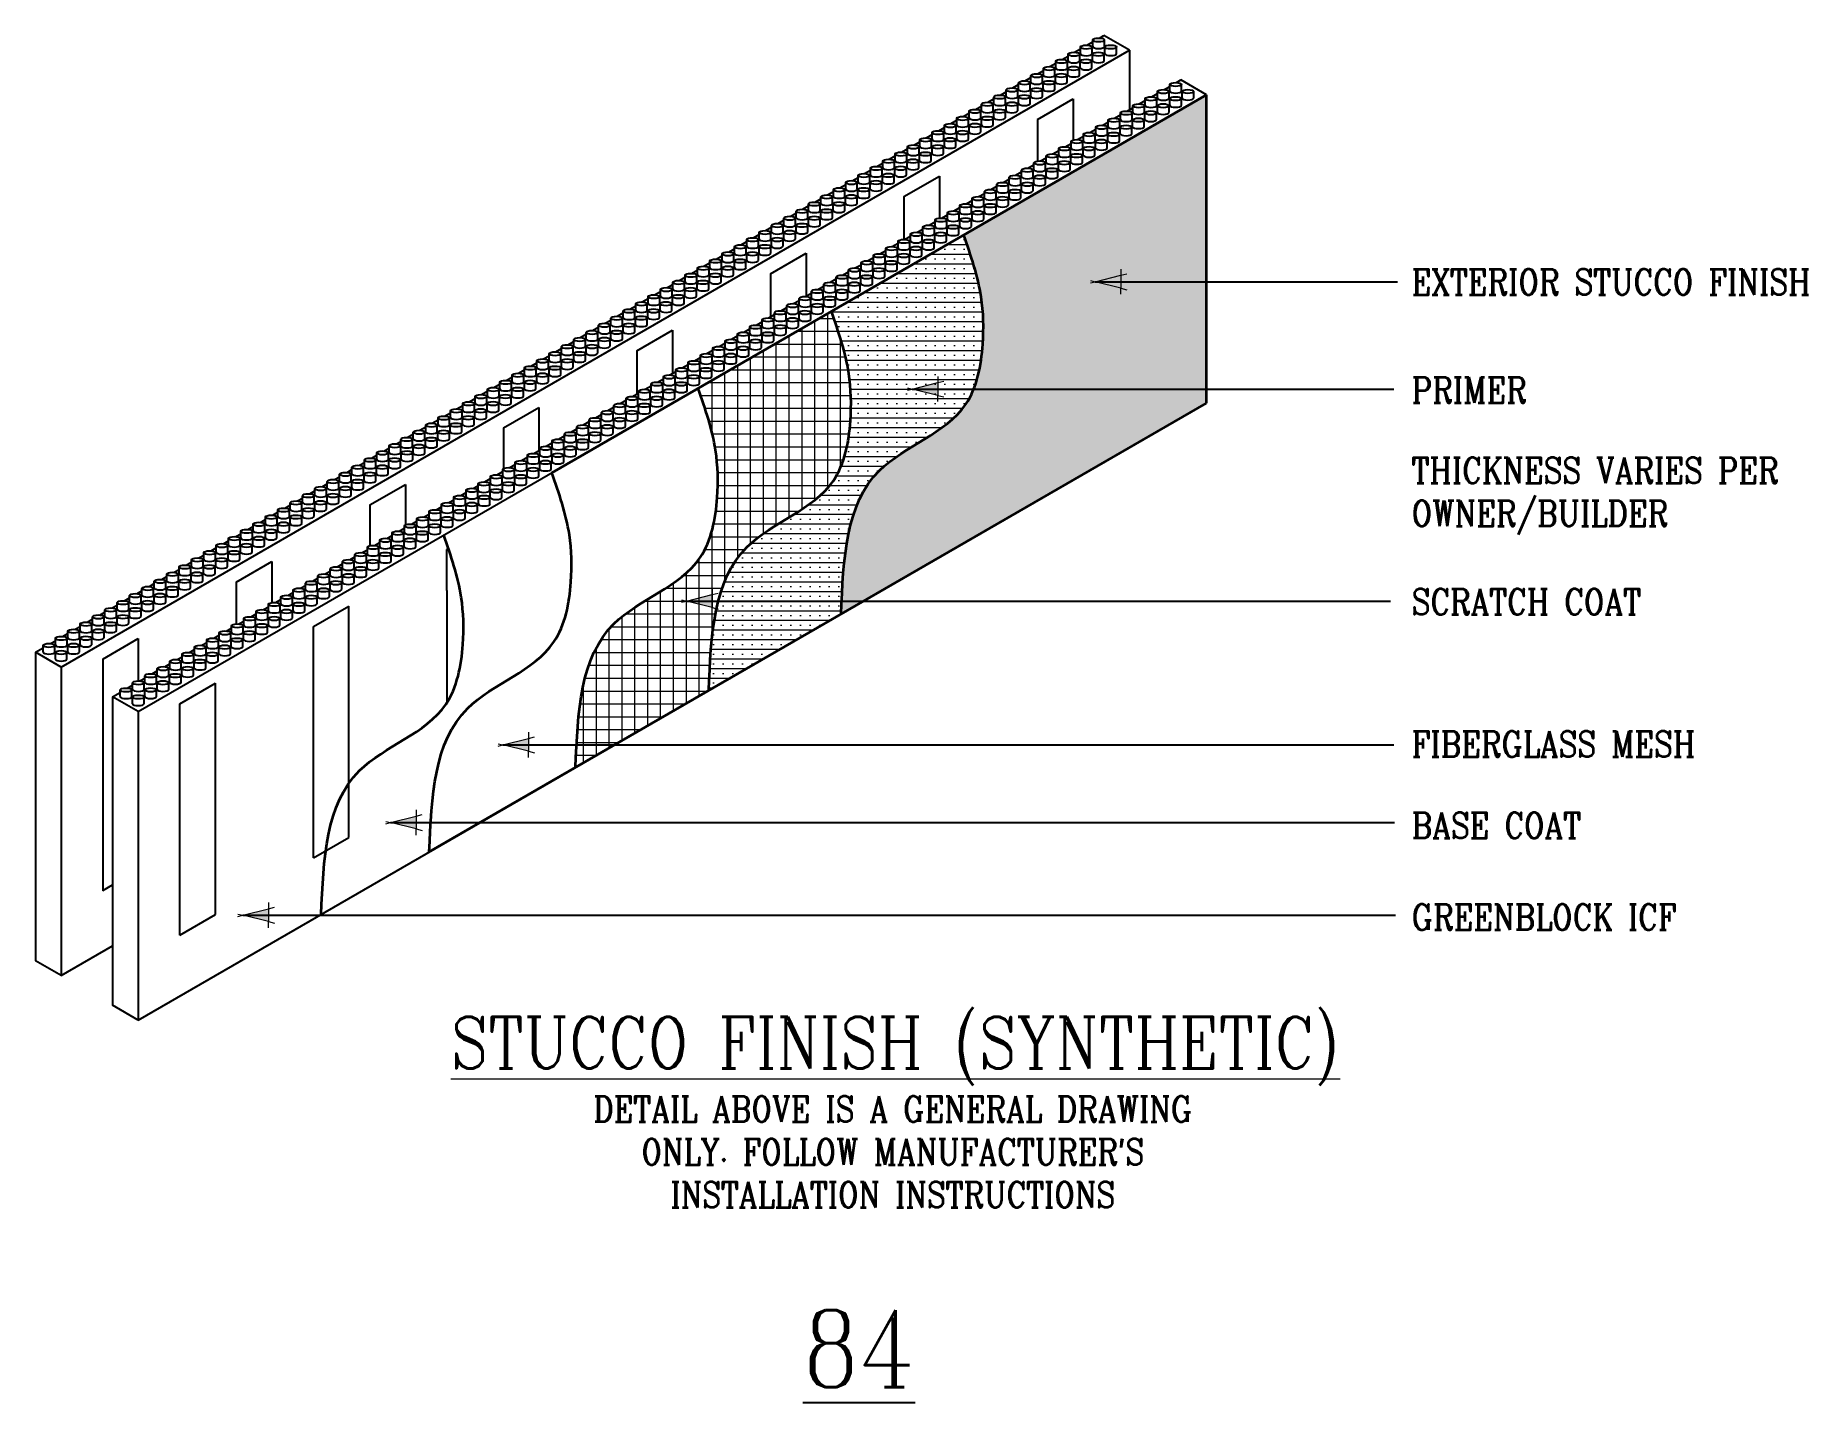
# Model space of a CAD drawing. Header units: inches. Extents: x 31.4 to 100.4, y 26.9 to 80.1.
import ezdxf

# ---------------------------------------------------------------- set-up
doc = ezdxf.new("R2010")
doc.units = ezdxf.units.IN
doc.header["$MEASUREMENT"] = 0
doc.layers.get('Defpoints').update_dxf_attribs({"color": 252})
for name, color, linetype, lineweight in [('A fine', 251, 'Continuous', 5), ('A4 medium', 7, 'Continuous', 35), ('DIM', 3, 'Continuous', 13)]:
    doc.layers.add(name, color=color, linetype=linetype, lineweight=lineweight)
doc.styles.add('ARCTEXT', font='arctext.shx', dxfattribs={"width": 0.85})
doc.styles.add('RomanC', font='romanc.shx', dxfattribs={"width": 0.85, "height": 5})
doc.dimstyles.new('ARCTEXT1-4', dxfattribs={"dimtxt": 4, "dimasz": 2, "dimexe": 2, "dimexo": 2, "dimgap": 2, "dimtad": 1, "dimdec": 4, "dimzin": 3, "dimdsep": 46, "dimlunit": 4, "dimtxsty": 'ARCTEXT', "dimblk": 'ARCHTICK', "dimcen": 2, "dimaunit": 1, "dimadec": 0, "dimazin": 0, "dimtfac": 1, "dimtdec": 4, "dimtmove": 2, "dimatfit": 3, "dimldrblk": 'arrow', "dimfxl": 0, "dimtolj": 1, "dimtzin": 0, "dimarcsym": 0})

msp = doc.modelspace()

# ---------------------------------------------------------------- texts
at = {"layer": 'Defpoints', "insert": (63.479, 30.479), "char_height": 3, "width": 90.08, "attachment_point": 2, "style": 'RomanC'}
msp.add_mtext('{\\L84}\\P            ', dxfattribs=at)
at = {"layer": 'DIM', "color": 3, "char_height": 1, "style": 'RomanC'}
for s, insert, width, attachment_point in [('EXTERIOR STUCCO FINISH', (84.976, 70.98), 22.68955, 1), ('PRIMER', (84.976, 66.772), 22.68955, 1), ('THICKNESS VARIES PER OWNER/BUILDER', (84.976, 63.645), 22.68955, 1), ('SCRATCH COAT', (84.976, 58.534), 22.68955, 1), ('FIBERGLASS MESH', (84.976, 52.996), 22.68955, 1), ('BASE COAT', (84.976, 49.832), 22.68955, 1), ('GREENBLOCK ICF', (84.976, 46.265), 22.68955, 1), ("DETAIL ABOVE IS A GENERAL DRAWING ONLY. FOLLOW MANUFACTURER'S INSTALLATION INSTRUCTIONS", (64.789, 38.8), 28.62233, 2)]:
    msp.add_mtext(s, dxfattribs=dict(at, insert=insert, width=width, attachment_point=attachment_point))
at = {"layer": 'DIM', "insert": (64.897, 41.88), "char_height": 2, "width": 90.08, "attachment_point": 2, "style": 'RomanC'}
msp.add_mtext('{\\LSTUCCO FINISH (SYNTHETIC)}', dxfattribs=at)

# ---------------------------------------------------------------- blocks, each defined once
blk = doc.blocks.new('_ArchTick')
at = {"color": 0, "linetype": 'ByBlock', "const_width": 0.15}
blk.add_lwpolyline([(-0.5, -0.5), (0.5, 0.5)], dxfattribs=at)
blk = doc.blocks.new('arrow')
at = {"layer": 'DIM'}
blk.add_hatch(color=253, dxfattribs=at).paths.add_polyline_path([(-2, 0.5), (-2, -0.5), (0, 0)])
at = {"layer": 'DIM', "lineweight": 9}
for points in [[(-2, 0.98), (-2, 0.5), (-2.47, 0.62)], [(0.37, 0.09), (0, 0)], [(0.37, -0.09), (0, 0)], [(-2, -0.98), (-2, -0.5), (-2.47, -0.62)]]:
    blk.add_lwpolyline(points, dxfattribs=at)
at = {"layer": 'DIM', "lineweight": 15}
blk.add_lwpolyline([(0, 0), (-2, -0.5), (-2, 0.5), (0, 0)], dxfattribs=at)

# ---------------------------------------------------------------- hatches: boundary and pattern name
at = {"layer": 'A fine', "ltscale": 0.15}
h = msp.add_hatch(dxfattribs=at)
h.set_pattern_fill('AR-SAND', color=256, scale=0.2, style=0)
h.set_pattern_definition([(37.5, (-5234.74188, 1622.56354), (-0.012598672, 0.385364754), [0, -0.304, 0, -0.34, 0, -0.325]), (7.5, (-5234.7419, 1622.56354), (0.35395534, 0.564429213), [0, -0.164, 0, -0.274, 0, -0.105]), (327.5, (-5234.98788, 1622.56354), (0.622828372, 0.00113181), [0, -0.1, 0, -0.36, 0, -0.47]), (317.5, (-5234.9879, 1622.56354), (0.60122532, 0.175535113), [0, -0.05, 0, -0.236, 0, -0.27])])
edge = h.paths.add_edge_path()
edge.add_line((77.002, 65.761), (77.002, 77.761))
edge.add_line((77.002, 77.761), (67.553, 72.305))
edge.add_spline(control_points=[(67.553, 72.305), (67.831, 71.51), (68.302, 70.127), (68.355, 67.879), (67.79, 64.876), (63.02, 63.415), (62.869, 59.699), (62.781, 57.55)], knot_values=[0, 0, 0, 0, 2.502538, 4.34499, 6.771343, 10.999192, 16.791366, 16.791366, 16.791366, 16.791366], degree=3, periodic=0)
edge.add_line((62.781, 57.55), (77.002, 65.761))
h = msp.add_hatch(dxfattribs=at)
h.set_pattern_fill('SACNCR', color=256, scale=4, angle=135, style=0)
h.set_pattern_definition([(180, (-5234.74188, 1622.56354), (-6e-17, -0.375), []), (180, (-5234.92938, 1622.75104), (-6e-17, -0.375), [0, -0.375])])
edge = h.paths.add_edge_path()
edge.add_spline(control_points=[(62.781, 57.55), (62.869, 59.699), (63.02, 63.415), (67.79, 64.876), (68.355, 67.879), (68.302, 70.127), (67.831, 71.51), (67.553, 72.305)], knot_values=[0, 0, 0, 0, 5.792174, 10.020023, 12.446376, 14.288828, 16.791366, 16.791366, 16.791366, 16.791366], degree=3, periodic=0)
edge.add_line((67.553, 72.305), (62.402, 69.332))
edge.add_spline(control_points=[(62.402, 69.332), (62.681, 68.536), (63.152, 67.153), (63.205, 64.905), (62.64, 61.902), (57.87, 60.441), (57.718, 56.725), (57.631, 54.577)], knot_values=[0, 0, 0, 0, 2.502538, 4.34499, 6.771343, 10.999192, 16.791366, 16.791366, 16.791366, 16.791366], degree=3, periodic=0)
edge.add_line((57.631, 54.577), (62.781, 57.55))
h = msp.add_hatch(dxfattribs=at)
h.set_pattern_fill('ANSI37', color=256, scale=4, angle=45, style=0)
h.set_pattern_definition([(90, (-5234.7419, 1622.56354), (-0.5, 1e-16), []), (180, (-5234.7419, 1622.56354), (-1e-16, -0.5), [])])
edge = h.paths.add_edge_path()
edge.add_spline(control_points=[(57.631, 54.577), (57.718, 56.725), (57.87, 60.441), (62.64, 61.902), (63.205, 64.905), (63.152, 67.153), (62.681, 68.536), (62.402, 69.332)], knot_values=[0, 0, 0, 0, 5.792174, 10.020023, 12.446376, 14.288828, 16.791366, 16.791366, 16.791366, 16.791366], degree=3, periodic=0)
edge.add_line((62.402, 69.332), (57.219, 66.339))
edge.add_spline(control_points=[(57.219, 66.339), (57.498, 65.544), (57.969, 64.161), (58.022, 61.913), (57.456, 58.91), (52.687, 57.449), (52.535, 53.733), (52.448, 51.584)], knot_values=[0, 0, 0, 0, 2.502538, 4.34499, 6.771343, 10.999192, 16.791366, 16.791366, 16.791366, 16.791366], degree=3, periodic=0)
edge.add_line((52.448, 51.584), (57.631, 54.577))

# ---------------------------------------------------------------- linework, layer by layer
at = {"ltscale": 0.15}
for p, q in [((72.829, 79.97), (73.002, 80.07)), ((74.002, 79.493), (73.002, 80.07)), ((32.433, 55.493), (74.002, 79.493)), ((71.61, 79.081), (71.61, 79.34)), ((71.867, 79.415), (72.091, 79.544)), ((72.063, 79.081), (72.063, 79.34)), ((72.091, 79.359), (72.091, 79.618)), ((72.348, 79.693), (72.572, 79.822)), ((72.544, 79.359), (72.544, 79.618)), ((72.565, 79.085), (72.565, 79.344)), ((72.572, 79.636), (72.572, 79.895)), ((73.018, 79.085), (73.018, 79.344)), ((73.025, 79.636), (73.025, 79.895)), ((73.046, 79.363), (73.046, 79.621)), ((73.499, 79.363), (73.499, 79.621)), ((74.002, 79.493), (74.002, 77.184)), ((70.425, 78.583), (70.649, 78.712)), ((70.649, 78.526), (70.649, 78.785)), ((70.906, 78.86), (71.13, 78.989)), ((71.102, 78.526), (71.102, 78.785)), ((71.13, 78.804), (71.13, 79.063)), ((71.387, 79.138), (71.61, 79.267)), ((71.583, 78.804), (71.583, 79.063)), ((71.604, 78.53), (71.604, 78.789)), ((72.057, 78.53), (72.057, 78.789)), ((72.085, 78.808), (72.085, 79.066)), ((72.538, 78.808), (72.538, 79.066)), ((69.464, 78.028), (69.688, 78.157)), ((69.688, 77.971), (69.688, 78.23)), ((69.945, 78.305), (70.168, 78.434)), ((70.141, 77.971), (70.141, 78.23)), ((70.168, 78.249), (70.168, 78.508)), ((70.621, 78.249), (70.621, 78.508)), ((70.643, 77.975), (70.643, 78.234)), ((71.096, 77.975), (71.096, 78.234)), ((71.123, 78.253), (71.123, 78.511)), ((71.576, 78.253), (71.576, 78.511)), ((75.348, 77.961), (75.572, 78.09)), ((75.572, 77.904), (75.572, 78.163)), ((75.829, 78.238), (76.002, 78.338)), ((77.002, 77.761), (76.002, 78.338)), ((76.025, 77.904), (76.025, 78.163)), ((35.433, 53.761), (77.002, 77.761)), ((68.022, 77.195), (68.246, 77.324)), ((68.246, 77.139), (68.246, 77.398)), ((68.503, 77.473), (68.726, 77.602)), ((68.699, 77.139), (68.699, 77.398)), ((68.726, 77.416), (68.726, 77.675)), ((68.983, 77.75), (69.207, 77.879)), ((69.179, 77.416), (69.179, 77.675)), ((69.201, 77.142), (69.201, 77.401)), ((69.207, 77.694), (69.207, 77.953)), ((69.654, 77.142), (69.654, 77.401)), ((69.66, 77.694), (69.66, 77.953)), ((69.681, 77.42), (69.681, 77.679)), ((70.134, 77.42), (70.134, 77.679)), ((70.162, 77.697), (70.162, 77.956)), ((70.423, 76.801), (71.808, 77.601)), ((70.615, 77.697), (70.615, 77.956)), ((71.808, 77.601), (71.808, 76.001)), ((74.13, 77.072), (74.13, 77.331)), ((74.387, 77.406), (74.61, 77.535)), ((74.583, 77.072), (74.583, 77.331)), ((74.61, 77.349), (74.61, 77.608)), ((74.867, 77.683), (75.091, 77.812)), ((75.063, 77.349), (75.063, 77.608)), ((75.085, 77.075), (75.085, 77.334)), ((75.091, 77.627), (75.091, 77.886)), ((75.538, 77.075), (75.538, 77.334)), ((75.544, 77.627), (75.544, 77.886)), ((75.565, 77.353), (75.565, 77.612)), ((76.018, 77.353), (76.018, 77.612)), ((76.046, 77.63), (76.046, 77.889)), ((76.499, 77.63), (76.499, 77.889)), ((77.002, 77.761), (77.002, 65.761)), ((67.061, 76.64), (67.284, 76.769)), ((67.284, 76.584), (67.284, 76.843)), ((67.541, 76.918), (67.765, 77.047)), ((67.737, 76.584), (67.737, 76.843)), ((67.765, 76.861), (67.765, 77.12)), ((68.218, 76.861), (68.218, 77.12)), ((68.239, 76.587), (68.239, 76.846)), ((68.692, 76.587), (68.692, 76.846)), ((68.72, 76.865), (68.72, 77.124)), ((69.173, 76.865), (69.173, 77.124)), ((70.423, 76.801), (70.423, 75.18)), ((72.945, 76.573), (73.168, 76.702)), ((73.168, 76.517), (73.168, 76.776)), ((73.425, 76.851), (73.649, 76.98)), ((73.621, 76.517), (73.621, 76.776)), ((73.649, 76.794), (73.649, 77.053)), ((73.906, 77.128), (74.13, 77.257)), ((74.102, 76.794), (74.102, 77.053)), ((74.123, 76.52), (74.123, 76.779)), ((74.576, 76.52), (74.576, 76.779)), ((74.604, 76.798), (74.604, 77.057)), ((75.057, 76.798), (75.057, 77.057)), ((65.619, 75.808), (65.842, 75.937)), ((65.842, 75.751), (65.842, 76.01)), ((66.099, 76.085), (66.323, 76.214)), ((66.295, 75.751), (66.295, 76.01)), ((66.323, 76.029), (66.323, 76.288)), ((66.58, 76.363), (66.804, 76.492)), ((66.776, 76.029), (66.776, 76.288)), ((66.797, 75.755), (66.797, 76.014)), ((66.804, 76.306), (66.804, 76.565)), ((67.25, 75.755), (67.25, 76.014)), ((67.257, 76.306), (67.257, 76.565)), ((67.278, 76.032), (67.278, 76.291)), ((67.731, 76.032), (67.731, 76.291)), ((67.759, 76.31), (67.759, 76.569)), ((68.212, 76.31), (68.212, 76.569)), ((71.726, 75.684), (71.726, 75.943)), ((71.983, 76.018), (72.207, 76.147)), ((72.179, 75.684), (72.179, 75.943)), ((72.207, 75.962), (72.207, 76.221)), ((72.464, 76.296), (72.688, 76.425)), ((72.66, 75.962), (72.66, 76.221)), ((72.681, 75.688), (72.681, 75.947)), ((72.688, 76.239), (72.688, 76.498)), ((73.134, 75.688), (73.134, 75.947)), ((73.141, 76.239), (73.141, 76.498)), ((73.162, 75.965), (73.162, 76.224)), ((73.615, 75.965), (73.615, 76.224)), ((73.643, 76.243), (73.643, 76.502)), ((74.096, 76.243), (74.096, 76.502)), ((64.657, 75.253), (64.881, 75.382)), ((64.881, 75.196), (64.881, 75.455)), ((65.138, 75.53), (65.362, 75.659)), ((65.334, 75.196), (65.334, 75.455)), ((65.362, 75.474), (65.362, 75.733)), ((65.815, 75.474), (65.815, 75.733)), ((65.836, 75.2), (65.836, 75.459)), ((66.289, 75.2), (66.289, 75.459)), ((66.317, 75.477), (66.317, 75.736)), ((66.77, 75.477), (66.77, 75.736)), ((70.541, 75.186), (70.765, 75.315)), ((70.765, 75.129), (70.765, 75.388)), ((71.022, 75.463), (71.246, 75.592)), ((71.218, 75.129), (71.218, 75.388)), ((71.246, 75.407), (71.246, 75.666)), ((71.503, 75.741), (71.726, 75.87)), ((71.699, 75.407), (71.699, 75.666)), ((71.72, 75.133), (71.72, 75.392)), ((72.173, 75.133), (72.173, 75.392)), ((72.201, 75.41), (72.201, 75.669)), ((72.654, 75.41), (72.654, 75.669)), ((63.215, 74.42), (63.439, 74.549)), ((63.439, 74.364), (63.439, 74.623)), ((63.696, 74.697), (63.92, 74.826)), ((63.892, 74.364), (63.892, 74.623)), ((63.92, 74.641), (63.92, 74.9)), ((64.177, 74.975), (64.4, 75.104)), ((64.373, 74.641), (64.373, 74.9)), ((64.394, 74.367), (64.394, 74.626)), ((64.4, 74.919), (64.4, 75.178)), ((64.847, 74.367), (64.847, 74.626)), ((64.853, 74.919), (64.853, 75.178)), ((64.875, 74.645), (64.875, 74.904)), ((65.226, 73.801), (66.612, 74.601)), ((65.328, 74.645), (65.328, 74.904)), ((65.355, 74.922), (65.355, 75.181)), ((65.808, 74.922), (65.808, 75.181)), ((66.612, 74.601), (66.612, 72.964)), ((69.323, 74.297), (69.323, 74.556)), ((69.58, 74.63), (69.804, 74.76)), ((69.776, 74.297), (69.776, 74.556)), ((69.804, 74.574), (69.804, 74.833)), ((70.061, 74.908), (70.284, 75.037)), ((70.257, 74.574), (70.257, 74.833)), ((70.278, 74.3), (70.278, 74.559)), ((70.284, 74.852), (70.284, 75.111)), ((70.731, 74.3), (70.731, 74.559)), ((70.737, 74.852), (70.737, 75.111)), ((70.759, 74.578), (70.759, 74.837)), ((71.212, 74.578), (71.212, 74.837)), ((71.239, 74.855), (71.239, 75.114)), ((71.692, 74.855), (71.692, 75.114)), ((62.254, 73.865), (62.478, 73.994)), ((62.478, 73.809), (62.478, 74.068)), ((62.735, 74.142), (62.958, 74.271)), ((62.931, 73.809), (62.931, 74.068)), ((62.958, 74.086), (62.958, 74.345)), ((63.411, 74.086), (63.411, 74.345)), ((63.433, 73.812), (63.433, 74.071)), ((63.886, 73.812), (63.886, 74.071)), ((63.913, 74.09), (63.913, 74.349)), ((64.366, 74.09), (64.366, 74.349)), ((68.138, 73.798), (68.362, 73.927)), ((68.362, 73.742), (68.362, 74.001)), ((68.619, 74.075), (68.842, 74.204)), ((68.815, 73.742), (68.815, 74.001)), ((68.842, 74.019), (68.842, 74.278)), ((69.099, 74.353), (69.323, 74.482)), ((69.295, 74.019), (69.295, 74.278)), ((69.317, 73.745), (69.317, 74.004)), ((69.77, 73.745), (69.77, 74.004)), ((69.797, 74.023), (69.797, 74.282)), ((70.25, 74.023), (70.25, 74.282)), ((60.812, 73.032), (61.036, 73.161)), ((61.036, 72.976), (61.036, 73.235)), ((61.293, 73.31), (61.516, 73.439)), ((61.489, 72.976), (61.489, 73.235)), ((61.516, 73.254), (61.516, 73.513)), ((61.773, 73.587), (61.997, 73.716)), ((61.969, 73.254), (61.969, 73.513)), ((61.991, 72.98), (61.991, 73.239)), ((61.997, 73.531), (61.997, 73.79)), ((62.444, 72.98), (62.444, 73.239)), ((62.45, 73.531), (62.45, 73.79)), ((62.471, 73.257), (62.471, 73.516)), ((62.924, 73.257), (62.924, 73.516)), ((62.952, 73.535), (62.952, 73.794)), ((63.405, 73.535), (63.405, 73.794)), ((65.226, 73.801), (65.226, 72.134)), ((66.92, 72.909), (66.92, 73.168)), ((67.177, 73.243), (67.4, 73.372)), ((67.373, 72.909), (67.373, 73.168)), ((67.4, 73.187), (67.4, 73.446)), ((67.657, 73.52), (67.881, 73.649)), ((67.853, 73.187), (67.853, 73.446)), ((67.875, 72.913), (67.875, 73.172)), ((67.881, 73.464), (67.881, 73.723)), ((68.328, 72.913), (68.328, 73.172)), ((68.334, 73.464), (68.334, 73.723)), ((68.355, 73.19), (68.355, 73.449)), ((68.808, 73.19), (68.808, 73.449)), ((68.836, 73.468), (68.836, 73.727)), ((69.289, 73.468), (69.289, 73.727)), ((59.851, 72.477), (60.074, 72.606)), ((60.074, 72.421), (60.074, 72.68)), ((60.331, 72.755), (60.555, 72.884)), ((60.527, 72.421), (60.527, 72.68)), ((60.555, 72.699), (60.555, 72.958)), ((61.008, 72.699), (61.008, 72.958)), ((61.029, 72.425), (61.029, 72.684)), ((61.482, 72.425), (61.482, 72.684)), ((61.51, 72.702), (61.51, 72.961)), ((61.963, 72.702), (61.963, 72.961)), ((65.735, 72.41), (65.958, 72.539)), ((65.958, 72.354), (65.958, 72.613)), ((66.215, 72.688), (66.439, 72.817)), ((66.411, 72.354), (66.411, 72.613)), ((66.439, 72.632), (66.439, 72.891)), ((66.696, 72.965), (66.92, 73.094)), ((66.892, 72.632), (66.892, 72.891)), ((66.913, 72.358), (66.913, 72.617)), ((67.366, 72.358), (67.366, 72.617)), ((67.394, 72.635), (67.394, 72.894)), ((67.847, 72.635), (67.847, 72.894)), ((58.409, 71.645), (58.632, 71.774)), ((58.632, 71.589), (58.632, 71.848)), ((58.889, 71.922), (59.113, 72.051)), ((59.085, 71.589), (59.085, 71.848)), ((59.113, 71.866), (59.113, 72.125)), ((59.37, 72.2), (59.594, 72.329)), ((59.566, 71.866), (59.566, 72.125)), ((59.587, 71.592), (59.587, 71.851)), ((59.594, 72.144), (59.594, 72.403)), ((60.04, 71.592), (60.04, 71.851)), ((60.047, 72.144), (60.047, 72.403)), ((60.068, 71.87), (60.068, 72.129)), ((60.521, 71.87), (60.521, 72.129)), ((60.549, 72.147), (60.549, 72.406)), ((61.002, 72.147), (61.002, 72.406)), ((64.516, 71.522), (64.516, 71.781)), ((64.773, 71.855), (64.997, 71.984)), ((64.969, 71.522), (64.969, 71.781)), ((64.997, 71.799), (64.997, 72.058)), ((65.254, 72.133), (65.478, 72.262)), ((65.45, 71.799), (65.45, 72.058)), ((65.471, 71.525), (65.471, 71.784)), ((65.478, 72.077), (65.478, 72.336)), ((65.924, 71.525), (65.924, 71.784)), ((65.931, 72.077), (65.931, 72.336)), ((65.952, 71.803), (65.952, 72.062)), ((66.405, 71.803), (66.405, 72.062)), ((66.433, 72.08), (66.433, 72.339)), ((66.886, 72.08), (66.886, 72.339)), ((57.448, 71.09), (57.671, 71.219)), ((57.671, 71.034), (57.671, 71.293)), ((57.928, 71.367), (58.152, 71.496)), ((58.124, 71.034), (58.124, 71.293)), ((58.152, 71.311), (58.152, 71.57)), ((58.605, 71.311), (58.605, 71.57)), ((58.626, 71.037), (58.626, 71.296)), ((59.079, 71.037), (59.079, 71.296)), ((59.107, 71.315), (59.107, 71.574)), ((59.56, 71.315), (59.56, 71.574)), ((60.03, 70.801), (61.416, 71.601)), ((61.416, 71.601), (61.416, 69.917)), ((63.331, 71.023), (63.555, 71.152)), ((63.555, 70.967), (63.555, 71.226)), ((63.812, 71.3), (64.036, 71.429)), ((64.008, 70.967), (64.008, 71.226)), ((64.036, 71.244), (64.036, 71.503)), ((64.293, 71.578), (64.516, 71.707)), ((64.489, 71.244), (64.489, 71.503)), ((64.51, 70.97), (64.51, 71.229)), ((64.963, 70.97), (64.963, 71.229)), ((64.991, 71.248), (64.991, 71.507)), ((65.444, 71.248), (65.444, 71.507)), ((56.006, 70.257), (56.229, 70.386)), ((56.229, 70.201), (56.229, 70.46)), ((56.486, 70.535), (56.71, 70.664)), ((56.682, 70.201), (56.682, 70.46)), ((56.71, 70.479), (56.71, 70.738)), ((56.967, 70.812), (57.19, 70.941)), ((57.163, 70.479), (57.163, 70.738)), ((57.184, 70.205), (57.184, 70.464)), ((57.19, 70.756), (57.19, 71.015)), ((57.637, 70.205), (57.637, 70.464)), ((57.643, 70.756), (57.643, 71.015)), ((57.665, 70.482), (57.665, 70.741)), ((58.118, 70.482), (58.118, 70.741)), ((58.145, 70.76), (58.145, 71.019)), ((58.599, 70.76), (58.599, 71.019)), ((60.03, 70.801), (60.03, 69.117)), ((62.113, 70.134), (62.113, 70.393)), ((62.37, 70.468), (62.594, 70.597)), ((62.566, 70.134), (62.566, 70.393)), ((62.594, 70.412), (62.594, 70.671)), ((62.851, 70.745), (63.074, 70.874)), ((63.047, 70.412), (63.047, 70.671)), ((63.068, 70.138), (63.068, 70.397)), ((63.074, 70.689), (63.074, 70.948)), ((63.521, 70.138), (63.521, 70.397)), ((63.527, 70.689), (63.527, 70.948)), ((63.549, 70.415), (63.549, 70.674)), ((64.002, 70.415), (64.002, 70.674)), ((64.029, 70.693), (64.029, 70.952)), ((64.482, 70.693), (64.482, 70.952)), ((55.044, 69.702), (55.268, 69.831)), ((55.268, 69.646), (55.268, 69.905)), ((55.525, 69.98), (55.748, 70.109)), ((55.721, 69.646), (55.721, 69.905)), ((55.748, 69.924), (55.748, 70.182)), ((56.201, 69.924), (56.201, 70.182)), ((56.223, 69.65), (56.223, 69.909)), ((56.676, 69.65), (56.676, 69.909)), ((56.703, 69.927), (56.703, 70.186)), ((57.157, 69.927), (57.157, 70.186)), ((60.928, 69.635), (61.152, 69.764)), ((61.152, 69.579), (61.152, 69.838)), ((61.409, 69.913), (61.632, 70.042)), ((61.605, 69.579), (61.605, 69.838)), ((61.632, 69.857), (61.632, 70.116)), ((61.889, 70.19), (62.113, 70.319)), ((62.085, 69.857), (62.085, 70.116)), ((62.107, 69.583), (62.107, 69.842)), ((62.56, 69.583), (62.56, 69.842)), ((62.587, 69.86), (62.587, 70.119)), ((63.04, 69.86), (63.04, 70.119)), ((53.602, 68.87), (53.826, 68.999)), ((53.826, 68.814), (53.826, 69.072)), ((54.083, 69.147), (54.306, 69.276)), ((54.279, 68.814), (54.279, 69.072)), ((54.306, 69.091), (54.306, 69.35)), ((54.564, 69.425), (54.787, 69.554)), ((54.759, 69.091), (54.759, 69.35)), ((54.781, 68.817), (54.781, 69.076)), ((54.787, 69.369), (54.787, 69.627)), ((55.234, 68.817), (55.234, 69.076)), ((55.24, 69.369), (55.24, 69.627)), ((55.261, 69.095), (55.261, 69.354)), ((55.715, 69.095), (55.715, 69.354)), ((55.742, 69.372), (55.742, 69.631)), ((56.195, 69.372), (56.195, 69.631)), ((59.71, 68.747), (59.71, 69.005)), ((59.967, 69.08), (60.19, 69.209)), ((60.163, 68.747), (60.163, 69.005)), ((60.19, 69.024), (60.19, 69.283)), ((60.448, 69.358), (60.671, 69.487)), ((60.643, 69.024), (60.643, 69.283)), ((60.665, 68.75), (60.665, 69.009)), ((60.671, 69.302), (60.671, 69.56)), ((61.118, 68.75), (61.118, 69.009)), ((61.124, 69.302), (61.124, 69.56)), ((61.145, 69.028), (61.145, 69.287)), ((61.599, 69.028), (61.599, 69.287)), ((61.626, 69.305), (61.626, 69.564)), ((62.079, 69.305), (62.079, 69.564)), ((52.641, 68.315), (52.864, 68.444)), ((52.864, 68.259), (52.864, 68.517)), ((53.122, 68.592), (53.345, 68.721)), ((53.317, 68.259), (53.317, 68.517)), ((53.345, 68.536), (53.345, 68.795)), ((53.798, 68.536), (53.798, 68.795)), ((53.819, 68.262), (53.819, 68.521)), ((54.273, 68.262), (54.273, 68.521)), ((54.3, 68.54), (54.3, 68.799)), ((54.753, 68.54), (54.753, 68.799)), ((54.834, 67.801), (56.22, 68.601)), ((56.22, 68.601), (56.22, 66.917)), ((58.525, 68.248), (58.748, 68.377)), ((58.748, 68.192), (58.748, 68.45)), ((59.006, 68.525), (59.229, 68.654)), ((59.201, 68.192), (59.201, 68.45)), ((59.229, 68.469), (59.229, 68.728)), ((59.486, 68.803), (59.71, 68.932)), ((59.682, 68.469), (59.682, 68.728)), ((59.703, 68.195), (59.703, 68.454)), ((60.157, 68.195), (60.157, 68.454)), ((60.184, 68.473), (60.184, 68.732)), ((60.637, 68.473), (60.637, 68.732)), ((51.199, 67.482), (51.422, 67.611)), ((51.422, 67.426), (51.422, 67.685)), ((51.68, 67.76), (51.903, 67.889)), ((51.875, 67.426), (51.875, 67.685)), ((51.903, 67.704), (51.903, 67.962)), ((52.16, 68.037), (52.384, 68.166)), ((52.356, 67.704), (52.356, 67.962)), ((52.377, 67.43), (52.377, 67.688)), ((52.384, 67.981), (52.384, 68.24)), ((52.831, 67.43), (52.831, 67.688)), ((52.837, 67.981), (52.837, 68.24)), ((52.858, 67.707), (52.858, 67.966)), ((53.311, 67.707), (53.311, 67.966)), ((53.339, 67.985), (53.339, 68.243)), ((53.792, 67.985), (53.792, 68.243)), ((54.834, 67.801), (54.834, 66.117)), ((57.306, 67.359), (57.306, 67.618)), ((57.564, 67.693), (57.787, 67.822)), ((57.759, 67.359), (57.759, 67.618)), ((57.787, 67.637), (57.787, 67.895)), ((58.044, 67.97), (58.268, 68.099)), ((58.24, 67.637), (58.24, 67.895)), ((58.261, 67.363), (58.261, 67.621)), ((58.268, 67.914), (58.268, 68.173)), ((58.715, 67.363), (58.715, 67.621)), ((58.721, 67.914), (58.721, 68.173)), ((58.742, 67.64), (58.742, 67.899)), ((59.195, 67.64), (59.195, 67.899)), ((59.223, 67.918), (59.223, 68.176)), ((59.676, 67.918), (59.676, 68.176)), ((50.238, 66.927), (50.461, 67.056)), ((50.461, 66.871), (50.461, 67.13)), ((50.718, 67.205), (50.942, 67.334)), ((50.914, 66.871), (50.914, 67.13)), ((50.942, 67.148), (50.942, 67.407)), ((51.395, 67.148), (51.395, 67.407)), ((51.416, 66.875), (51.416, 67.133)), ((51.869, 66.875), (51.869, 67.133)), ((51.897, 67.152), (51.897, 67.411)), ((52.35, 67.152), (52.35, 67.411)), ((56.122, 66.86), (56.345, 66.989)), ((56.345, 66.804), (56.345, 67.063)), ((56.602, 67.138), (56.826, 67.267)), ((56.798, 66.804), (56.798, 67.063)), ((56.826, 67.082), (56.826, 67.34)), ((57.083, 67.415), (57.306, 67.544)), ((57.279, 67.082), (57.279, 67.34)), ((57.3, 66.808), (57.3, 67.066)), ((57.753, 66.808), (57.753, 67.066)), ((57.781, 67.085), (57.781, 67.344)), ((58.234, 67.085), (58.234, 67.344)), ((49.019, 66.038), (49.019, 66.297)), ((49.276, 66.372), (49.5, 66.501)), ((49.472, 66.038), (49.472, 66.297)), ((49.5, 66.316), (49.5, 66.575)), ((49.757, 66.65), (49.98, 66.779)), ((49.953, 66.316), (49.953, 66.575)), ((49.974, 66.042), (49.974, 66.301)), ((49.98, 66.593), (49.98, 66.852)), ((50.427, 66.042), (50.427, 66.301)), ((50.433, 66.593), (50.433, 66.852)), ((50.455, 66.32), (50.455, 66.578)), ((50.908, 66.32), (50.908, 66.578)), ((50.936, 66.597), (50.936, 66.856)), ((51.389, 66.597), (51.389, 66.856)), ((54.903, 65.971), (54.903, 66.23)), ((55.16, 66.305), (55.384, 66.434)), ((55.356, 65.971), (55.356, 66.23)), ((55.384, 66.249), (55.384, 66.508)), ((55.641, 66.583), (55.864, 66.712)), ((55.837, 66.249), (55.837, 66.508)), ((55.858, 65.975), (55.858, 66.234)), ((55.864, 66.526), (55.864, 66.785)), ((56.311, 65.975), (56.311, 66.234)), ((56.317, 66.526), (56.317, 66.785)), ((56.339, 66.253), (56.339, 66.511)), ((56.792, 66.253), (56.792, 66.511)), ((56.819, 66.53), (56.819, 66.789)), ((57.273, 66.53), (57.273, 66.789)), ((35.433, 41.761), (77.002, 65.761)), ((47.834, 65.54), (48.058, 65.669)), ((48.058, 65.483), (48.058, 65.742)), ((48.315, 65.817), (48.538, 65.946)), ((48.511, 65.483), (48.511, 65.742)), ((48.538, 65.761), (48.538, 66.02)), ((48.796, 66.095), (49.019, 66.224)), ((48.991, 65.761), (48.991, 66.02)), ((49.013, 65.487), (49.013, 65.746)), ((49.466, 65.487), (49.466, 65.746)), ((49.494, 65.765), (49.494, 66.023)), ((49.638, 64.801), (51.024, 65.601)), ((49.947, 65.765), (49.947, 66.023)), ((51.024, 65.601), (51.024, 63.917)), ((53.718, 65.473), (53.942, 65.602)), ((53.942, 65.416), (53.942, 65.675)), ((54.199, 65.75), (54.422, 65.879)), ((54.395, 65.416), (54.395, 65.675)), ((54.422, 65.694), (54.422, 65.953)), ((54.68, 66.028), (54.903, 66.157)), ((54.875, 65.694), (54.875, 65.953)), ((54.897, 65.42), (54.897, 65.679)), ((55.35, 65.42), (55.35, 65.679)), ((55.377, 65.698), (55.377, 65.956)), ((55.831, 65.698), (55.831, 65.956)), ((46.616, 64.651), (46.616, 64.91)), ((46.873, 64.985), (47.096, 65.114)), ((47.069, 64.651), (47.069, 64.91)), ((47.096, 64.928), (47.096, 65.187)), ((47.354, 65.262), (47.577, 65.391)), ((47.549, 64.928), (47.549, 65.187)), ((47.571, 64.654), (47.571, 64.913)), ((47.577, 65.206), (47.577, 65.465)), ((48.024, 64.654), (48.024, 64.913)), ((48.03, 65.206), (48.03, 65.465)), ((48.052, 64.932), (48.052, 65.191)), ((48.505, 64.932), (48.505, 65.191)), ((48.532, 65.209), (48.532, 65.468)), ((48.985, 65.209), (48.985, 65.468)), ((52.757, 64.918), (52.98, 65.047)), ((52.98, 64.861), (52.98, 65.12)), ((53.238, 65.195), (53.461, 65.324)), ((53.433, 64.861), (53.433, 65.12)), ((53.461, 65.139), (53.461, 65.398)), ((53.914, 65.139), (53.914, 65.398)), ((53.936, 64.865), (53.936, 65.124)), ((54.389, 64.865), (54.389, 65.124)), ((54.416, 65.142), (54.416, 65.401)), ((54.869, 65.142), (54.869, 65.401)), ((45.477, 64.179), (45.665, 64.287)), ((45.654, 64.096), (45.654, 64.355)), ((45.912, 64.43), (46.135, 64.559)), ((46.107, 64.096), (46.107, 64.355)), ((46.135, 64.373), (46.135, 64.632)), ((46.392, 64.707), (46.616, 64.836)), ((46.588, 64.373), (46.588, 64.632)), ((46.61, 64.099), (46.61, 64.358)), ((47.063, 64.099), (47.063, 64.358)), ((47.09, 64.377), (47.09, 64.636)), ((47.543, 64.377), (47.543, 64.636)), ((49.638, 64.801), (49.638, 63.21)), ((51.315, 64.085), (51.538, 64.214)), ((51.538, 64.029), (51.538, 64.288)), ((51.796, 64.363), (52.019, 64.492)), ((51.991, 64.029), (51.991, 64.288)), ((52.019, 64.306), (52.019, 64.565)), ((52.276, 64.64), (52.5, 64.769)), ((52.472, 64.306), (52.472, 64.565)), ((52.494, 64.032), (52.494, 64.291)), ((52.5, 64.584), (52.5, 64.843)), ((52.947, 64.032), (52.947, 64.291)), ((52.953, 64.584), (52.953, 64.843)), ((52.974, 64.31), (52.974, 64.569)), ((53.427, 64.31), (53.427, 64.569)), ((53.455, 64.587), (53.455, 64.846)), ((53.908, 64.587), (53.908, 64.846)), ((44.23, 63.292), (44.23, 63.551)), ((44.516, 63.624), (44.71, 63.736)), ((44.683, 63.292), (44.683, 63.551)), ((44.71, 63.57), (44.71, 63.829)), ((44.997, 63.901), (45.191, 64.013)), ((45.163, 63.57), (45.163, 63.829)), ((45.185, 63.296), (45.185, 63.555)), ((45.191, 63.847), (45.191, 64.106)), ((45.638, 63.296), (45.638, 63.555)), ((45.644, 63.847), (45.644, 64.106)), ((45.665, 63.573), (45.665, 63.832)), ((46.118, 63.573), (46.118, 63.832)), ((46.129, 63.822), (46.129, 64.081)), ((46.582, 63.822), (46.582, 64.081)), ((50.354, 63.53), (50.577, 63.659)), ((50.577, 63.474), (50.577, 63.733)), ((50.834, 63.808), (51.058, 63.937)), ((51.03, 63.474), (51.03, 63.733)), ((51.058, 63.751), (51.058, 64.01)), ((51.511, 63.751), (51.511, 64.01)), ((51.532, 63.477), (51.532, 63.736)), ((51.985, 63.477), (51.985, 63.736)), ((52.013, 63.755), (52.013, 64.014)), ((52.466, 63.755), (52.466, 64.014)), ((43.074, 62.791), (43.268, 62.903)), ((43.268, 62.737), (43.268, 62.996)), ((43.555, 63.069), (43.749, 63.181)), ((43.721, 62.737), (43.721, 62.996)), ((43.749, 63.015), (43.749, 63.273)), ((44.035, 63.346), (44.23, 63.458)), ((44.202, 63.015), (44.202, 63.273)), ((44.223, 62.741), (44.223, 63)), ((44.676, 62.741), (44.676, 63)), ((44.704, 63.018), (44.704, 63.277)), ((45.157, 63.018), (45.157, 63.277)), ((48.912, 62.698), (49.135, 62.827)), ((49.135, 62.641), (49.135, 62.9)), ((49.392, 62.975), (49.616, 63.104)), ((49.588, 62.641), (49.588, 62.9)), ((49.616, 62.919), (49.616, 63.178)), ((49.873, 63.253), (50.096, 63.382)), ((50.069, 62.919), (50.069, 63.178)), ((50.09, 62.645), (50.09, 62.904)), ((50.096, 63.196), (50.096, 63.455)), ((50.543, 62.645), (50.543, 62.904)), ((50.549, 63.196), (50.549, 63.455)), ((50.571, 62.922), (50.571, 63.181)), ((51.024, 62.922), (51.024, 63.181)), ((51.052, 63.2), (51.052, 63.459)), ((51.505, 63.2), (51.505, 63.459)), ((41.826, 61.905), (41.826, 62.163)), ((42.113, 62.236), (42.307, 62.348)), ((42.279, 61.905), (42.279, 62.163)), ((42.307, 62.182), (42.307, 62.441)), ((42.593, 62.514), (42.788, 62.626)), ((42.76, 62.182), (42.76, 62.441)), ((42.781, 61.908), (42.781, 62.167)), ((42.788, 62.46), (42.788, 62.718)), ((43.234, 61.908), (43.234, 62.167)), ((43.241, 62.46), (43.241, 62.718)), ((43.262, 62.186), (43.262, 62.445)), ((43.715, 62.186), (43.715, 62.445)), ((43.743, 62.463), (43.743, 62.722)), ((44.196, 62.463), (44.196, 62.722)), ((44.442, 61.801), (45.827, 62.601)), ((45.827, 62.601), (45.827, 61.029)), ((47.71, 61.838), (47.71, 62.096)), ((47.997, 62.169), (48.191, 62.281)), ((48.163, 61.838), (48.163, 62.096)), ((48.191, 62.115), (48.191, 62.374)), ((48.477, 62.447), (48.665, 62.555)), ((48.644, 62.115), (48.644, 62.374)), ((48.654, 62.364), (48.654, 62.623)), ((48.665, 61.841), (48.665, 62.1)), ((49.107, 62.364), (49.107, 62.623)), ((49.118, 61.841), (49.118, 62.1)), ((49.129, 62.09), (49.129, 62.349)), ((49.582, 62.09), (49.582, 62.349)), ((49.61, 62.367), (49.61, 62.626)), ((50.063, 62.367), (50.063, 62.626)), ((40.671, 61.404), (40.865, 61.516)), ((40.865, 61.35), (40.865, 61.608)), ((41.151, 61.681), (41.346, 61.793)), ((41.318, 61.35), (41.318, 61.608)), ((41.346, 61.627), (41.346, 61.886)), ((41.632, 61.959), (41.826, 62.071)), ((41.799, 61.627), (41.799, 61.886)), ((41.82, 61.353), (41.82, 61.612)), ((42.273, 61.353), (42.273, 61.612)), ((42.301, 61.631), (42.301, 61.889)), ((42.754, 61.631), (42.754, 61.889)), ((44.442, 61.801), (44.442, 60.216)), ((46.555, 61.337), (46.749, 61.449)), ((46.749, 61.283), (46.749, 61.541)), ((47.035, 61.614), (47.23, 61.726)), ((47.202, 61.283), (47.202, 61.541)), ((47.23, 61.56), (47.23, 61.819)), ((47.516, 61.892), (47.71, 62.004)), ((47.683, 61.56), (47.683, 61.819)), ((47.704, 61.286), (47.704, 61.545)), ((48.157, 61.286), (48.157, 61.545)), ((48.185, 61.564), (48.185, 61.823)), ((48.638, 61.564), (48.638, 61.823)), ((39.423, 60.517), (39.423, 60.776)), ((39.709, 60.849), (39.904, 60.961)), ((39.876, 60.517), (39.876, 60.776)), ((39.904, 60.795), (39.904, 61.053)), ((40.19, 61.126), (40.384, 61.238)), ((40.357, 60.795), (40.357, 61.053)), ((40.378, 60.521), (40.378, 60.779)), ((40.384, 61.072), (40.384, 61.331)), ((40.831, 60.521), (40.831, 60.779)), ((40.837, 61.072), (40.837, 61.331)), ((40.859, 60.798), (40.859, 61.057)), ((41.312, 60.798), (41.312, 61.057)), ((41.339, 61.076), (41.339, 61.334)), ((41.792, 61.076), (41.792, 61.334)), ((45.593, 60.782), (45.788, 60.894)), ((45.788, 60.728), (45.788, 60.986)), ((46.074, 61.059), (46.268, 61.171)), ((46.241, 60.728), (46.241, 60.986)), ((46.262, 60.454), (46.262, 60.712)), ((46.268, 61.005), (46.268, 61.264)), ((46.715, 60.454), (46.715, 60.712)), ((46.721, 61.005), (46.721, 61.264)), ((46.743, 60.731), (46.743, 60.99)), ((47.196, 60.731), (47.196, 60.99)), ((47.223, 61.009), (47.223, 61.267)), ((47.676, 61.009), (47.676, 61.267)), ((38.267, 60.016), (38.462, 60.128)), ((38.462, 59.962), (38.462, 60.221)), ((38.748, 60.294), (38.942, 60.406)), ((38.915, 59.962), (38.915, 60.221)), ((38.942, 60.239), (38.942, 60.498)), ((39.229, 60.571), (39.423, 60.683)), ((39.395, 60.239), (39.395, 60.498)), ((39.417, 59.966), (39.417, 60.224)), ((39.87, 59.966), (39.87, 60.224)), ((39.897, 60.243), (39.897, 60.502)), ((40.35, 60.243), (40.35, 60.502)), ((44.151, 59.949), (44.346, 60.061)), ((44.346, 59.895), (44.346, 60.154)), ((44.632, 60.227), (44.826, 60.339)), ((44.799, 59.895), (44.799, 60.154)), ((44.826, 60.173), (44.826, 60.431)), ((45.113, 60.504), (45.307, 60.616)), ((45.279, 60.173), (45.279, 60.431)), ((45.301, 59.899), (45.301, 60.157)), ((45.307, 60.45), (45.307, 60.709)), ((45.754, 59.899), (45.754, 60.157)), ((45.76, 60.45), (45.76, 60.709)), ((45.781, 60.176), (45.781, 60.435)), ((46.234, 60.176), (46.234, 60.435)), ((47.442, 60.069), (47.502, 60.104)), ((47.442, 58.473), (47.442, 60.069)), ((37.02, 59.129), (37.02, 59.388)), ((37.306, 59.461), (37.5, 59.573)), ((37.473, 59.129), (37.473, 59.388)), ((37.5, 59.407), (37.5, 59.666)), ((37.787, 59.739), (37.981, 59.851)), ((37.953, 59.407), (37.953, 59.666)), ((37.975, 59.133), (37.975, 59.392)), ((37.981, 59.684), (37.981, 59.943)), ((38.428, 59.133), (38.428, 59.392)), ((38.434, 59.684), (38.434, 59.943)), ((38.455, 59.411), (38.455, 59.669)), ((38.908, 59.411), (38.908, 59.669)), ((38.936, 59.688), (38.936, 59.947)), ((39.246, 58.801), (40.631, 59.601)), ((39.389, 59.688), (39.389, 59.947)), ((40.631, 59.601), (40.631, 58.002)), ((43.19, 59.394), (43.384, 59.506)), ((43.384, 59.34), (43.384, 59.599)), ((43.671, 59.672), (43.865, 59.784)), ((43.837, 59.34), (43.837, 59.599)), ((43.865, 59.617), (43.865, 59.876)), ((44.318, 59.617), (44.318, 59.876)), ((44.339, 59.344), (44.339, 59.602)), ((44.792, 59.344), (44.792, 59.602)), ((44.82, 59.621), (44.82, 59.88)), ((45.273, 59.621), (45.273, 59.88)), ((35.864, 58.629), (36.058, 58.741)), ((36.058, 58.574), (36.058, 58.833)), ((36.345, 58.906), (36.539, 59.018)), ((36.511, 58.574), (36.511, 58.833)), ((36.539, 58.852), (36.539, 59.111)), ((36.825, 59.184), (37.02, 59.296)), ((36.992, 58.852), (36.992, 59.111)), ((37.013, 58.578), (37.013, 58.837)), ((37.466, 58.578), (37.466, 58.837)), ((37.494, 58.856), (37.494, 59.114)), ((37.947, 58.856), (37.947, 59.114)), ((39.246, 58.801), (39.246, 57.176)), ((41.748, 58.562), (41.942, 58.674)), ((41.942, 58.507), (41.942, 58.766)), ((42.229, 58.839), (42.423, 58.951)), ((42.395, 58.507), (42.395, 58.766)), ((42.423, 58.785), (42.423, 59.044)), ((42.709, 59.117), (42.904, 59.229)), ((42.876, 58.785), (42.876, 59.044)), ((42.897, 58.511), (42.897, 58.77)), ((42.904, 59.062), (42.904, 59.321)), ((43.35, 58.511), (43.35, 58.77)), ((43.357, 59.062), (43.357, 59.321)), ((43.378, 58.789), (43.378, 59.047)), ((43.831, 58.789), (43.831, 59.047)), ((43.859, 59.066), (43.859, 59.325)), ((44.312, 59.066), (44.312, 59.325)), ((34.616, 57.742), (34.616, 58.001)), ((34.903, 58.074), (35.097, 58.186)), ((35.069, 57.742), (35.069, 58.001)), ((35.097, 58.019), (35.097, 58.278)), ((35.383, 58.351), (35.578, 58.463)), ((35.55, 58.019), (35.55, 58.278)), ((35.571, 57.745), (35.571, 58.004)), ((35.578, 58.297), (35.578, 58.556)), ((36.024, 57.745), (36.024, 58.004)), ((36.031, 58.297), (36.031, 58.556)), ((36.052, 58.023), (36.052, 58.282)), ((36.505, 58.023), (36.505, 58.282)), ((36.533, 58.3), (36.533, 58.559)), ((36.986, 58.3), (36.986, 58.559)), ((40.787, 58.007), (40.981, 58.119)), ((40.981, 57.952), (40.981, 58.211)), ((41.267, 58.284), (41.462, 58.396)), ((41.434, 57.952), (41.434, 58.211)), ((41.462, 58.23), (41.462, 58.489)), ((41.915, 58.23), (41.915, 58.489)), ((41.936, 57.956), (41.936, 58.215)), ((42.389, 57.956), (42.389, 58.215)), ((42.417, 58.234), (42.417, 58.492)), ((42.87, 58.234), (42.87, 58.492)), ((47.442, 58.473), (47.442, 54.106)), ((33.461, 57.241), (33.655, 57.353)), ((33.655, 57.187), (33.655, 57.446)), ((33.941, 57.519), (34.136, 57.631)), ((34.108, 57.187), (34.108, 57.446)), ((34.136, 57.464), (34.136, 57.723)), ((34.422, 57.796), (34.616, 57.908)), ((34.589, 57.464), (34.589, 57.723)), ((34.61, 57.19), (34.61, 57.449)), ((35.063, 57.19), (35.063, 57.449)), ((35.091, 57.468), (35.091, 57.727)), ((35.544, 57.468), (35.544, 57.727)), ((39.345, 57.174), (39.539, 57.286)), ((39.539, 57.12), (39.539, 57.379)), ((39.825, 57.452), (40.02, 57.564)), ((39.992, 57.12), (39.992, 57.379)), ((40.02, 57.397), (40.02, 57.656)), ((40.306, 57.729), (40.5, 57.841)), ((40.473, 57.397), (40.473, 57.656)), ((40.494, 57.123), (40.494, 57.382)), ((40.5, 57.675), (40.5, 57.934)), ((40.947, 57.123), (40.947, 57.382)), ((40.953, 57.675), (40.953, 57.934)), ((40.975, 57.401), (40.975, 57.66)), ((41.428, 57.401), (41.428, 57.66)), ((41.455, 57.678), (41.455, 57.937)), ((41.908, 57.678), (41.908, 57.937)), ((42.246, 57.069), (43.631, 57.869)), ((43.631, 48.869), (43.631, 57.869)), ((32.213, 56.354), (32.213, 56.613)), ((32.499, 56.686), (32.694, 56.798)), ((32.666, 56.354), (32.666, 56.613)), ((32.694, 56.632), (32.694, 56.891)), ((32.98, 56.964), (33.174, 57.076)), ((33.147, 56.632), (33.147, 56.891)), ((33.168, 56.358), (33.168, 56.617)), ((33.174, 56.909), (33.174, 57.168)), ((33.621, 56.358), (33.621, 56.617)), ((33.627, 56.909), (33.627, 57.168)), ((33.649, 56.635), (33.649, 56.894)), ((34.05, 55.801), (35.435, 56.601)), ((34.102, 56.635), (34.102, 56.894)), ((34.129, 56.913), (34.129, 57.172)), ((34.582, 56.913), (34.582, 57.172)), ((35.435, 56.601), (35.435, 54.957)), ((38.383, 56.619), (38.578, 56.731)), ((38.578, 56.565), (38.578, 56.824)), ((38.864, 56.897), (39.058, 57.009)), ((39.031, 56.565), (39.031, 56.824)), ((39.058, 56.842), (39.058, 57.101)), ((39.511, 56.842), (39.511, 57.101)), ((39.533, 56.568), (39.533, 56.827)), ((39.986, 56.568), (39.986, 56.827)), ((40.013, 56.846), (40.013, 57.105)), ((40.466, 56.846), (40.466, 57.105)), ((42.246, 48.069), (42.246, 57.069)), ((31.433, 56.07), (31.732, 56.243)), ((31.433, 56.07), (31.433, 44.07)), ((32.433, 55.493), (31.433, 56.07)), ((31.732, 56.077), (31.732, 56.336)), ((32.019, 56.409), (32.213, 56.521)), ((32.185, 56.077), (32.185, 56.336)), ((32.207, 55.803), (32.207, 56.062)), ((32.66, 55.803), (32.66, 56.062)), ((32.687, 56.08), (32.687, 56.339)), ((33.14, 56.08), (33.14, 56.339)), ((36.941, 55.787), (37.136, 55.899)), ((37.136, 55.732), (37.136, 55.991)), ((37.422, 56.064), (37.616, 56.176)), ((37.589, 55.732), (37.589, 55.991)), ((37.616, 56.01), (37.616, 56.269)), ((37.903, 56.342), (38.097, 56.454)), ((38.069, 56.01), (38.069, 56.269)), ((38.091, 55.736), (38.091, 55.995)), ((38.097, 56.287), (38.097, 56.546)), ((38.544, 55.736), (38.544, 55.995)), ((38.55, 56.287), (38.55, 56.546)), ((38.571, 56.013), (38.571, 56.272)), ((39.024, 56.013), (39.024, 56.272)), ((39.052, 56.291), (39.052, 56.55)), ((39.505, 56.291), (39.505, 56.55)), ((32.433, 55.493), (32.433, 43.493)), ((34.05, 55.801), (34.05, 46.795)), ((35.98, 55.232), (36.174, 55.344)), ((36.174, 55.177), (36.174, 55.436)), ((36.461, 55.509), (36.655, 55.621)), ((36.627, 55.177), (36.627, 55.436)), ((36.655, 55.455), (36.655, 55.714)), ((37.108, 55.455), (37.108, 55.714)), ((37.129, 55.181), (37.129, 55.44)), ((37.582, 55.181), (37.582, 55.44)), ((37.61, 55.458), (37.61, 55.717)), ((38.063, 55.458), (38.063, 55.717)), ((34.433, 54.338), (34.732, 54.511)), ((34.732, 54.345), (34.732, 54.604)), ((35.019, 54.676), (35.213, 54.789)), ((35.185, 54.345), (35.185, 54.604)), ((35.213, 54.622), (35.213, 54.881)), ((35.499, 54.954), (35.694, 55.066)), ((35.666, 54.622), (35.666, 54.881)), ((35.687, 54.348), (35.687, 54.607)), ((35.694, 54.9), (35.694, 55.159)), ((36.14, 54.348), (36.14, 54.607)), ((36.147, 54.9), (36.147, 55.159)), ((36.168, 54.626), (36.168, 54.885)), ((36.621, 54.626), (36.621, 54.885)), ((36.649, 54.903), (36.649, 55.162)), ((37.05, 54.069), (38.435, 54.869)), ((37.102, 54.903), (37.102, 55.162)), ((38.435, 45.869), (38.435, 54.869)), ((34.433, 54.338), (34.433, 42.338)), ((35.433, 53.761), (34.433, 54.338)), ((35.207, 54.071), (35.207, 54.33)), ((35.66, 54.071), (35.66, 54.33)), ((37.05, 45.069), (37.05, 54.069)), ((35.433, 53.761), (35.433, 41.761)), ((42.246, 48.069), (43.631, 48.869)), ((34.05, 46.801), (34.433, 47.023)), ((37.05, 45.069), (38.435, 45.869)), ((32.433, 43.493), (34.433, 44.648)), ((32.433, 43.493), (31.433, 44.07)), ((35.433, 41.761), (34.433, 42.338))]:
    msp.add_line(p, q, dxfattribs=at)
for centre in [(71.837, 79.34), (72.317, 79.618), (72.792, 79.344), (72.798, 79.895), (73.273, 79.621), (70.875, 78.785), (71.356, 79.063), (71.831, 78.789), (72.311, 79.066), (69.433, 77.953), (69.914, 78.23), (70.389, 77.956), (70.395, 78.508), (70.869, 78.234), (71.35, 78.511), (75.317, 77.886), (75.798, 78.163), (76.273, 77.889), (68.472, 77.398), (68.953, 77.675), (69.427, 77.401), (69.908, 77.679), (74.356, 77.331), (74.837, 77.608), (75.311, 77.334), (75.792, 77.612), (67.03, 76.565), (67.511, 76.843), (67.985, 76.569), (67.991, 77.12), (68.466, 76.846), (68.947, 77.124), (73.395, 76.776), (73.875, 77.053), (74.35, 76.779), (74.831, 77.057), (66.069, 76.01), (66.549, 76.288), (67.024, 76.014), (67.505, 76.291), (71.953, 75.943), (72.433, 76.221), (72.908, 75.947), (72.914, 76.498), (73.389, 76.224), (73.869, 76.502), (64.627, 75.178), (65.107, 75.455), (65.582, 75.181), (65.588, 75.733), (66.063, 75.459), (66.543, 75.736), (70.991, 75.388), (71.472, 75.666), (71.947, 75.392), (72.427, 75.669), (63.665, 74.623), (64.146, 74.9), (64.621, 74.626), (65.101, 74.904), (69.549, 74.556), (70.03, 74.833), (70.505, 74.559), (70.511, 75.111), (70.985, 74.837), (71.466, 75.114), (62.223, 73.79), (62.704, 74.068), (63.179, 73.794), (63.185, 74.345), (63.659, 74.071), (64.14, 74.349), (68.588, 74.001), (69.069, 74.278), (69.543, 74.004), (70.024, 74.282), (61.262, 73.235), (61.743, 73.513), (62.217, 73.239), (62.698, 73.516), (67.146, 73.168), (67.627, 73.446), (68.101, 73.172), (68.107, 73.723), (68.582, 73.449), (69.063, 73.727), (59.82, 72.403), (60.301, 72.68), (60.775, 72.406), (60.781, 72.958), (61.256, 72.684), (61.737, 72.961), (66.185, 72.613), (66.665, 72.891), (67.14, 72.617), (67.621, 72.894), (58.859, 71.848), (59.339, 72.125), (59.814, 71.851), (60.295, 72.129), (64.743, 71.781), (65.223, 72.058), (65.698, 71.784), (65.704, 72.336), (66.179, 72.062), (66.659, 72.339), (57.417, 71.015), (57.898, 71.293), (58.372, 71.019), (58.378, 71.57), (58.853, 71.296), (59.333, 71.574), (63.781, 71.226), (64.262, 71.503), (64.737, 71.229), (65.217, 71.507), (56.456, 70.46), (56.936, 70.738), (57.411, 70.464), (57.891, 70.741), (62.339, 70.393), (62.82, 70.671), (63.295, 70.397), (63.301, 70.948), (63.775, 70.674), (64.256, 70.952), (55.014, 69.627), (55.494, 69.905), (55.969, 69.631), (55.975, 70.182), (56.449, 69.909), (56.93, 70.186), (61.378, 69.838), (61.859, 70.116), (62.333, 69.842), (62.814, 70.119), (54.052, 69.072), (54.533, 69.35), (55.007, 69.076), (55.488, 69.354), (59.936, 69.005), (60.417, 69.283), (60.891, 69.009), (60.898, 69.56), (61.372, 69.287), (61.853, 69.564), (52.61, 68.24), (53.091, 68.517), (53.565, 68.243), (53.572, 68.795), (54.046, 68.521), (54.527, 68.799), (58.975, 68.45), (59.456, 68.728), (59.93, 68.454), (60.411, 68.732), (51.649, 67.685), (52.13, 67.962), (52.604, 67.688), (53.085, 67.966), (57.533, 67.618), (58.014, 67.895), (58.488, 67.621), (58.494, 68.173), (58.969, 67.899), (59.449, 68.176), (50.207, 66.852), (50.688, 67.13), (51.162, 66.856), (51.168, 67.407), (51.643, 67.133), (52.123, 67.411), (56.572, 67.063), (57.052, 67.34), (57.527, 67.066), (58.007, 67.344), (49.246, 66.297), (49.726, 66.575), (50.201, 66.301), (50.681, 66.578), (55.13, 66.23), (55.61, 66.508), (56.085, 66.234), (56.091, 66.785), (56.565, 66.511), (57.046, 66.789), (47.804, 65.465), (48.284, 65.742), (48.759, 65.468), (48.765, 66.02), (49.239, 65.746), (49.72, 66.023), (54.168, 65.675), (54.649, 65.953), (55.123, 65.679), (55.604, 65.956), (46.842, 64.91), (47.323, 65.187), (47.797, 64.913), (48.278, 65.191), (52.726, 64.843), (53.207, 65.12), (53.681, 64.846), (53.688, 65.398), (54.162, 65.124), (54.643, 65.401), (45.417, 64.106), (45.881, 64.355), (46.362, 64.632), (46.836, 64.358), (47.317, 64.636), (51.765, 64.288), (52.246, 64.565), (52.72, 64.291), (53.201, 64.569), (44.456, 63.551), (44.937, 63.829), (45.411, 63.555), (45.892, 63.832), (46.355, 64.081), (50.323, 63.455), (50.804, 63.733), (51.278, 63.459), (51.284, 64.01), (51.759, 63.736), (52.239, 64.014), (43.014, 62.718), (43.495, 62.996), (43.969, 62.722), (43.975, 63.273), (44.45, 63), (44.931, 63.277), (49.362, 62.9), (49.842, 63.178), (50.317, 62.904), (50.797, 63.181), (42.053, 62.163), (42.533, 62.441), (43.008, 62.167), (43.489, 62.445), (47.937, 62.096), (48.417, 62.374), (48.881, 62.623), (48.892, 62.1), (49.355, 62.349), (49.836, 62.626), (40.611, 61.331), (41.091, 61.608), (41.566, 61.334), (41.572, 61.886), (42.047, 61.612), (42.527, 61.889), (46.975, 61.541), (47.456, 61.819), (47.931, 61.545), (48.411, 61.823), (39.649, 60.776), (40.13, 61.053), (40.605, 60.779), (41.085, 61.057), (45.533, 60.709), (46.014, 60.986), (46.489, 60.712), (46.495, 61.264), (46.969, 60.99), (47.45, 61.267), (38.688, 60.221), (39.163, 59.947), (39.169, 60.498), (39.643, 60.224), (40.124, 60.502), (44.572, 60.154), (45.053, 60.431), (45.527, 60.157), (46.008, 60.435), (37.246, 59.388), (37.727, 59.666), (38.201, 59.392), (38.207, 59.943), (38.682, 59.669), (43.13, 59.321), (43.611, 59.599), (44.085, 59.325), (44.091, 59.876), (44.566, 59.602), (45.047, 59.88), (36.285, 58.833), (36.765, 59.111), (37.24, 58.837), (37.721, 59.114), (42.169, 58.766), (42.649, 59.044), (43.124, 58.77), (43.605, 59.047), (34.843, 58.001), (35.323, 58.278), (35.798, 58.004), (35.804, 58.556), (36.279, 58.282), (36.759, 58.559), (40.727, 57.934), (41.207, 58.211), (41.682, 57.937), (41.688, 58.489), (42.163, 58.215), (42.643, 58.492), (33.881, 57.446), (34.362, 57.723), (34.837, 57.449), (35.317, 57.727), (39.765, 57.379), (40.246, 57.656), (40.721, 57.382), (41.201, 57.66), (32.439, 56.613), (32.92, 56.891), (33.395, 56.617), (33.401, 57.168), (33.875, 56.894), (34.356, 57.172), (38.323, 56.546), (38.804, 56.824), (39.279, 56.55), (39.285, 57.101), (39.759, 56.827), (40.24, 57.105), (31.959, 56.336), (32.433, 56.062), (32.914, 56.339), (37.362, 55.991), (37.843, 56.269), (38.317, 55.995), (38.798, 56.272), (35.92, 55.159), (36.401, 55.436), (36.875, 55.162), (36.881, 55.714), (37.356, 55.44), (37.837, 55.717), (34.959, 54.604), (35.439, 54.881), (35.914, 54.607), (36.395, 54.885), (35.433, 54.33)]:
    msp.add_ellipse(centre, major_axis=(0.227, 0), ratio=0.333333, dxfattribs=at)
for centre in [(72.317, 79.359), (72.798, 79.636), (73.273, 79.363), (71.356, 78.804), (71.837, 79.081), (72.311, 78.808), (72.792, 79.085), (69.914, 77.971), (70.395, 78.249), (70.869, 77.975), (70.875, 78.526), (71.35, 78.253), (71.831, 78.53), (68.953, 77.416), (69.433, 77.694), (69.908, 77.42), (70.389, 77.697), (74.837, 77.349), (75.317, 77.627), (75.792, 77.353), (75.798, 77.904), (76.273, 77.63), (67.511, 76.584), (67.991, 76.861), (68.466, 76.587), (68.472, 77.139), (68.947, 76.865), (69.427, 77.142), (73.875, 76.794), (74.356, 77.072), (74.831, 76.798), (75.311, 77.075), (66.549, 76.029), (67.03, 76.306), (67.505, 76.032), (67.985, 76.31), (72.433, 75.962), (72.914, 76.239), (73.389, 75.965), (73.395, 76.517), (73.869, 76.243), (74.35, 76.52), (65.588, 75.474), (66.063, 75.2), (66.069, 75.751), (66.543, 75.477), (67.024, 75.755), (71.472, 75.407), (71.953, 75.684), (72.427, 75.41), (72.908, 75.688), (64.146, 74.641), (64.627, 74.919), (65.101, 74.645), (65.107, 75.196), (65.582, 74.922), (70.03, 74.574), (70.511, 74.852), (70.985, 74.578), (70.991, 75.129), (71.466, 74.855), (71.947, 75.133), (63.185, 74.086), (63.665, 74.364), (64.14, 74.09), (64.621, 74.367), (69.069, 74.019), (69.549, 74.297), (70.024, 74.023), (70.505, 74.3), (61.743, 73.254), (62.223, 73.531), (62.698, 73.257), (62.704, 73.809), (63.179, 73.535), (63.659, 73.812), (67.627, 73.187), (68.107, 73.464), (68.582, 73.19), (68.588, 73.742), (69.063, 73.468), (69.543, 73.745), (60.781, 72.699), (61.262, 72.976), (61.737, 72.702), (62.217, 72.98), (66.665, 72.632), (67.146, 72.909), (67.621, 72.635), (68.101, 72.913), (59.339, 71.866), (59.82, 72.144), (60.295, 71.87), (60.301, 72.421), (60.775, 72.147), (61.256, 72.425), (65.223, 71.799), (65.704, 72.077), (66.179, 71.803), (66.185, 72.354), (66.659, 72.08), (67.14, 72.358), (58.378, 71.311), (58.859, 71.589), (59.333, 71.315), (59.814, 71.592), (64.262, 71.244), (64.743, 71.522), (65.217, 71.248), (65.698, 71.525), (56.936, 70.479), (57.417, 70.756), (57.891, 70.482), (57.898, 71.034), (58.372, 70.76), (58.853, 71.037), (62.82, 70.412), (63.301, 70.689), (63.775, 70.415), (63.781, 70.967), (64.256, 70.693), (64.737, 70.97), (55.975, 69.924), (56.456, 70.201), (56.93, 69.927), (57.411, 70.205), (61.859, 69.857), (62.339, 70.134), (62.814, 69.86), (63.295, 70.138), (54.533, 69.091), (55.014, 69.369), (55.488, 69.095), (55.494, 69.646), (55.969, 69.372), (56.449, 69.65), (60.417, 69.024), (60.898, 69.302), (61.372, 69.028), (61.378, 69.579), (61.853, 69.305), (62.333, 69.583), (53.572, 68.536), (54.052, 68.814), (54.527, 68.54), (55.007, 68.817), (59.456, 68.469), (59.936, 68.747), (60.411, 68.473), (60.891, 68.75), (52.13, 67.704), (52.61, 67.981), (53.085, 67.707), (53.091, 68.259), (53.565, 67.985), (54.046, 68.262), (58.014, 67.637), (58.494, 67.914), (58.969, 67.64), (58.975, 68.192), (59.449, 67.918), (59.93, 68.195), (51.168, 67.148), (51.649, 67.426), (52.123, 67.152), (52.604, 67.43), (57.052, 67.082), (57.533, 67.359), (58.007, 67.085), (58.488, 67.363), (49.726, 66.316), (50.207, 66.593), (50.681, 66.32), (50.688, 66.871), (51.162, 66.597), (51.643, 66.875), (55.61, 66.249), (56.091, 66.526), (56.565, 66.253), (56.572, 66.804), (57.046, 66.53), (57.527, 66.808), (48.765, 65.761), (49.246, 66.038), (49.72, 65.765), (50.201, 66.042), (54.649, 65.694), (55.13, 65.971), (55.604, 65.698), (56.085, 65.975), (47.323, 64.928), (47.804, 65.206), (48.278, 64.932), (48.284, 65.483), (48.759, 65.209), (49.239, 65.487), (53.207, 64.861), (53.688, 65.139), (54.162, 64.865), (54.168, 65.416), (54.643, 65.142), (55.123, 65.42), (46.362, 64.373), (46.842, 64.651), (47.317, 64.377), (47.797, 64.654), (52.246, 64.306), (52.726, 64.584), (53.201, 64.31), (53.681, 64.587), (44.937, 63.57), (45.417, 63.847), (45.881, 64.096), (45.892, 63.573), (46.355, 63.822), (46.836, 64.099), (50.804, 63.474), (51.284, 63.751), (51.759, 63.477), (51.765, 64.029), (52.239, 63.755), (52.72, 64.032), (43.975, 63.015), (44.456, 63.292), (44.931, 63.018), (45.411, 63.296), (49.842, 62.919), (50.323, 63.196), (50.797, 62.922), (51.278, 63.2), (42.533, 62.182), (43.014, 62.46), (43.489, 62.186), (43.495, 62.737), (43.969, 62.463), (44.45, 62.741), (48.417, 62.115), (48.881, 62.364), (49.362, 62.641), (49.836, 62.367), (50.317, 62.645), (41.572, 61.627), (42.053, 61.905), (42.527, 61.631), (43.008, 61.908), (47.456, 61.56), (47.937, 61.838), (48.411, 61.564), (48.892, 61.841), (49.355, 62.09), (40.13, 60.795), (40.611, 61.072), (41.085, 60.798), (41.091, 61.35), (41.566, 61.076), (42.047, 61.353), (46.014, 60.728), (46.495, 61.005), (46.969, 60.731), (46.975, 61.283), (47.45, 61.009), (47.931, 61.286), (39.169, 60.239), (39.649, 60.517), (40.124, 60.243), (40.605, 60.521), (45.053, 60.173), (45.533, 60.45), (46.008, 60.176), (46.489, 60.454), (37.727, 59.407), (38.207, 59.684), (38.682, 59.411), (38.688, 59.962), (39.163, 59.688), (39.643, 59.966), (43.611, 59.34), (44.091, 59.617), (44.566, 59.344), (44.572, 59.895), (45.047, 59.621), (45.527, 59.899), (36.765, 58.852), (37.246, 59.129), (37.721, 58.856), (38.201, 59.133), (42.649, 58.785), (43.13, 59.062), (43.605, 58.789), (44.085, 59.066), (35.323, 58.019), (35.804, 58.297), (36.279, 58.023), (36.285, 58.574), (36.759, 58.3), (37.24, 58.578), (41.207, 57.952), (41.688, 58.23), (42.163, 57.956), (42.169, 58.507), (42.643, 58.234), (43.124, 58.511), (34.362, 57.464), (34.843, 57.742), (35.317, 57.468), (35.798, 57.745), (40.246, 57.397), (40.727, 57.675), (41.201, 57.401), (41.682, 57.678), (32.92, 56.632), (33.401, 56.909), (33.875, 56.635), (33.881, 57.187), (34.356, 56.913), (34.837, 57.19), (39.285, 56.842), (39.765, 57.12), (40.24, 56.846), (40.721, 57.123), (31.959, 56.077), (32.439, 56.354), (32.914, 56.08), (33.395, 56.358), (37.843, 56.01), (38.323, 56.287), (38.798, 56.013), (38.804, 56.565), (39.279, 56.291), (39.759, 56.568), (32.433, 55.803), (36.881, 55.455), (37.362, 55.732), (37.837, 55.458), (38.317, 55.736), (35.439, 54.622), (35.92, 54.9), (36.395, 54.626), (36.401, 55.177), (36.875, 54.903), (37.356, 55.181), (34.959, 54.345), (35.433, 54.071), (35.914, 54.348)]:
    msp.add_ellipse(centre, major_axis=(0.227, 0), ratio=0.333333, start_param=3.141593, end_param=6.283185, dxfattribs=at)
at = {"layer": 'A4 medium', "ltscale": 0.15}
for p, q in [((77.002, 77.761), (51.53, 63.055)), ((77.002, 65.761), (77.002, 77.761)), ((46.758, 48.3), (77.002, 65.761))]:
    msp.add_line(p, q, dxfattribs=at)
for points in [[(62.781, 57.55), (62.869, 59.699), (63.02, 63.415), (67.79, 64.876), (68.355, 67.879), (68.302, 70.127), (67.831, 71.51), (67.553, 72.305)], [(57.631, 54.577), (57.718, 56.725), (57.87, 60.441), (62.64, 61.902), (63.205, 64.905), (63.152, 67.153), (62.681, 68.536), (62.402, 69.332)], [(52.448, 51.584), (52.535, 53.733), (52.687, 57.449), (57.456, 58.91), (58.022, 61.913), (57.969, 64.161), (57.498, 65.544), (57.219, 66.339)], [(46.758, 48.3), (46.846, 50.448), (46.998, 54.164), (51.767, 55.625), (52.332, 58.628), (52.28, 60.876), (51.808, 62.259), (51.53, 63.055)], [(42.551, 45.87), (42.638, 48.019), (42.79, 51.735), (47.56, 53.196), (48.125, 56.199), (48.072, 58.447), (47.601, 59.83), (47.322, 60.625)]]:
    msp.add_open_spline(points, degree=3, knots=[0, 0, 0, 0, 5.792174, 10.020023, 12.446376, 14.288828, 16.791366, 16.791366, 16.791366, 16.791366], dxfattribs=at)

msp.set_redraw_order([(e.dxf.handle, doc.entitydb.next_handle()) for e in msp.query("TEXT MTEXT ATTDEF DIMENSION ARC_DIMENSION")])  # texts and dimensions are drawn at this point

# ---------------------------------------------------------------- leaders
at = {"layer": 'DIM'}
for points in [[(72.668, 70.489), (84.43, 70.489)], [(65.543, 66.314), (84.291, 66.314)], [(56.758, 58.064), (84.152, 58.064)], [(49.621, 52.468), (84.291, 52.468)], [(45.248, 49.446), (84.309, 49.446)], [(39.497, 45.841), (84.352, 45.841)]]:
    msp.add_leader(points, dimstyle='ARCTEXT1-4', override={"dimasz": 0.5, "dimtad": 0}, dxfattribs=at)

doc.saveas('drawing.dxf')
